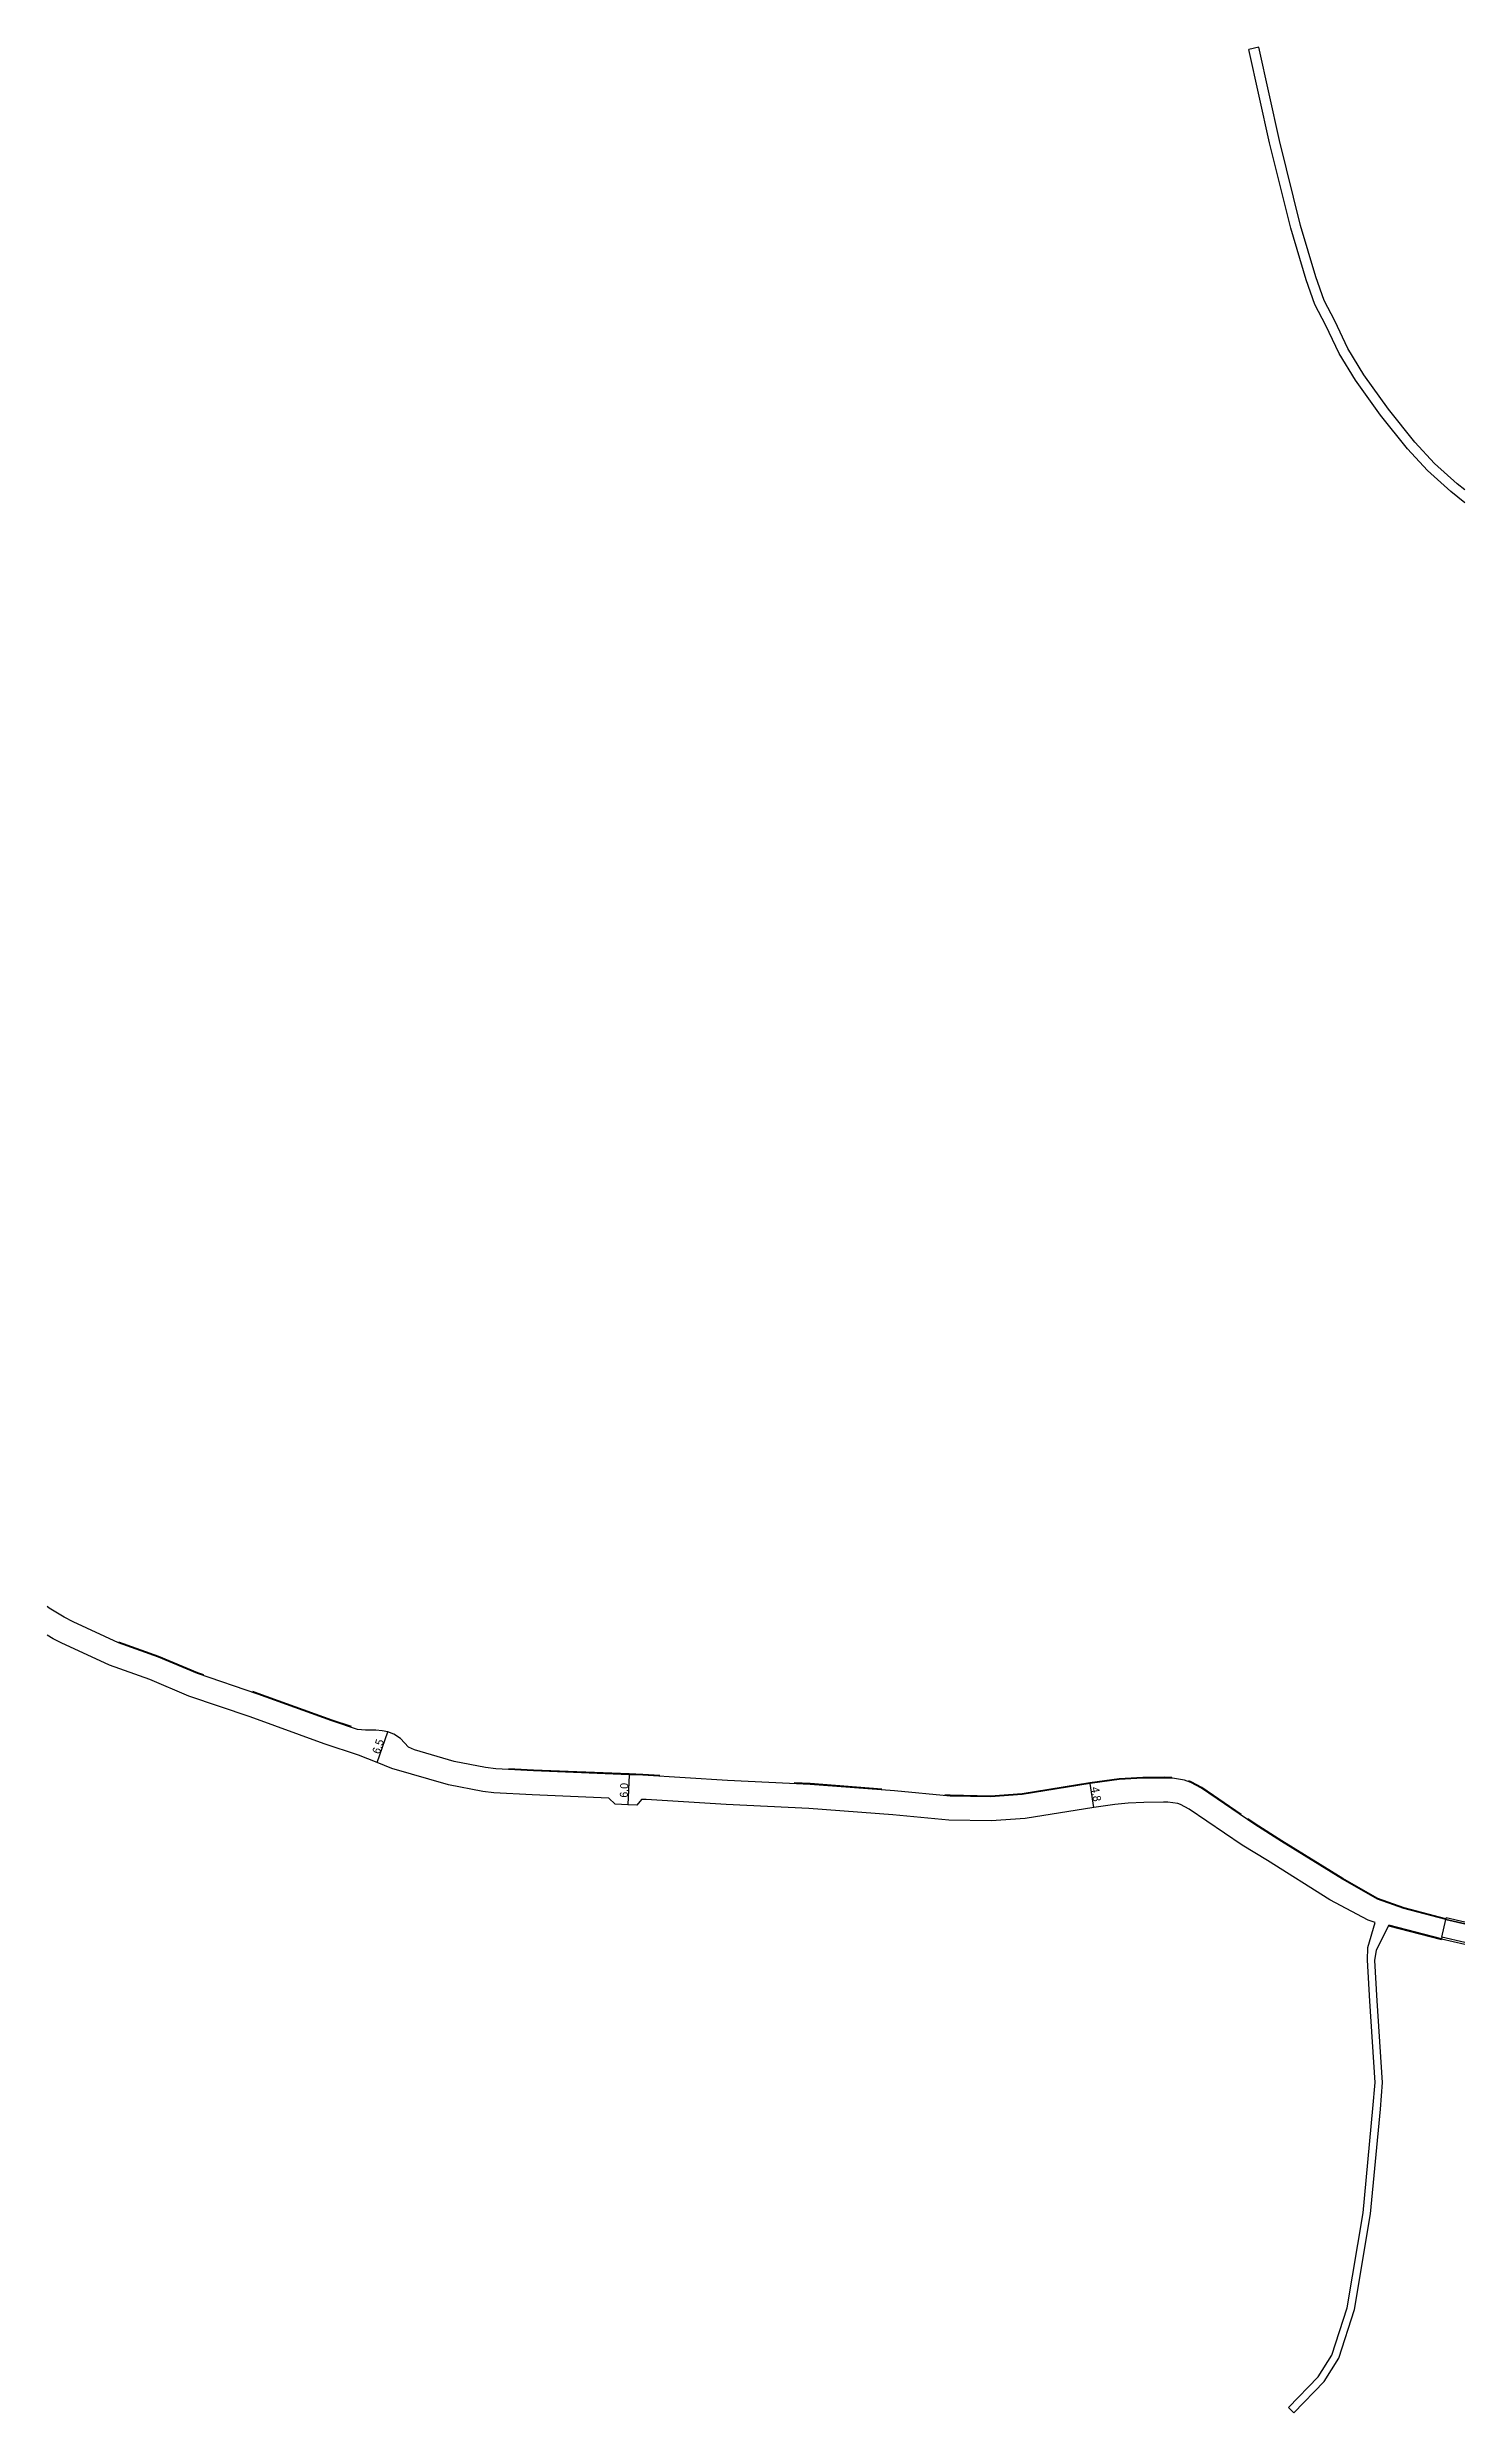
# Model space of a CAD drawing. Header units: metres. Extents: x -28800 to -28000, y -90000 to -89400.
# Drawn here: x -28282.3 to -28000, y -89923 to -89452.1 of the extents above; entities that cross this region are included whole.
import ezdxf

# ---------------------------------------------------------------- set-up
doc = ezdxf.new("R2010")
doc.units = ezdxf.units.M
doc.header["$LTSCALE"] = 2.5
for name, color, linetype in [('幅員', 7, 'Continuous'), ('歩道・分離帯・安全施設', 7, 'Continuous'), ('道路', 7, 'Continuous')]:
    doc.layers.add(name, color=color, linetype=linetype)
doc.styles.get("Standard").update_dxf_attribs({"font": ''})
doc.styles.get('Standard').set_extended_font_data('@MS PGothic')

msp = doc.modelspace()

# ---------------------------------------------------------------- texts
at = {"layer": '幅員'}
for s, rotation, p in [('6.5', 71.2134, (-28216.12, -89792)), ('6.0', 87.6423, (-28166.68, -89800.59)), ('4.8', 279.1222, (-28074.39, -89798.56))]:
    msp.add_text(s, height=1.6, rotation=rotation, dxfattribs=at).set_placement(p)

# ---------------------------------------------------------------- linework, layer by layer
at = {"layer": '幅員', "flags": 128}
for points in [[(-28216.56, -89793.6), (-28214.47, -89787.45)], [(-28166.39, -89796), (-28166.64, -89802)], [(-28073.86, -89802.52), (-28074.62, -89797.78)]]:
    msp.add_lwpolyline(points, dxfattribs=at)
at = {"layer": '歩道・分離帯・安全施設', "flags": 128}
for points in [[(-28251.08, -89776.14), (-28252.29, -89775.73), (-28260.05, -89772.47), (-28268.01, -89769.59)], [(-28221.71, -89786.43), (-28225.54, -89785.14), (-28240.27, -89779.83), (-28241.37, -89779.45)], [(-28160.31, -89796.17), (-28163.67, -89795.96), (-28166.38, -89795.85), (-28185.46, -89795.07), (-28190.34, -89794.81)], [(-28116.07, -89798.88), (-28130.32, -89797.77), (-28133.56, -89797.62)], [(-28058.3, -89796.57), (-28059.8, -89796.5), (-28064.1, -89796.56), (-28068.8, -89796.83), (-28074.64, -89797.63), (-28088.12, -89799.8), (-28094.44, -89800.26), (-28102.48, -89800.09), (-28103.5, -89799.99)], [(-28044.52, -89803.89), (-28052.37, -89798.55), (-28054.47, -89797.41), (-28054.91, -89797.25)], [(-28003.73, -89824.67), (-28012.07, -89822.49), (-28017.31, -89820.65), (-28024.27, -89816.66), (-28036.42, -89809.17), (-28041.72, -89805.79), (-28043.21, -89804.78)], [(-28015.18, -89826.1), (-28004.62, -89828.83)]]:
    msp.add_lwpolyline(points, dxfattribs=at)
at = {"layer": '道路', "flags": 128}
for points in [[(-28041.03, -89452.06), (-28042.98, -89452.5)], [(-28000, -89542.79), (-28002.79, -89540.48), (-28007.4, -89536.35), (-28011.42, -89532), (-28016.78, -89525.3), (-28021.73, -89518.37), (-28025.02, -89513), (-28027.64, -89507.44), (-28029.86, -89503.28), (-28031.55, -89498.35), (-28034.61, -89488.06), (-28038.85, -89471.1), (-28042.98, -89452.5)], [(-28000, -89540.19), (-28001.48, -89538.97), (-28006, -89534.93), (-28009.91, -89530.69), (-28015.18, -89524.09), (-28020.06, -89517.27), (-28023.26, -89512.04), (-28025.85, -89506.55), (-28028.02, -89502.48), (-28029.64, -89497.74), (-28032.68, -89487.54), (-28036.9, -89470.64), (-28041.03, -89452.06)], [(-28003.77, -89824.82), (-28012.11, -89822.63), (-28017.38, -89820.79), (-28024.34, -89816.79), (-28036.5, -89809.3), (-28041.8, -89805.92), (-28052.44, -89798.68), (-28054.53, -89797.55), (-28055.83, -89797.06), (-28058.16, -89796.72), (-28059.8, -89796.66), (-28064.09, -89796.71), (-28068.79, -89796.98), (-28074.62, -89797.78), (-28088.1, -89799.95), (-28094.43, -89800.41), (-28102.49, -89800.24), (-28113.54, -89799.22), (-28130.33, -89797.92), (-28146.84, -89797.14), (-28163.67, -89796.11), (-28166.39, -89796), (-28185.47, -89795.22), (-28192.93, -89794.83), (-28195.01, -89794.58), (-28201.22, -89793.35), (-28209.15, -89791.05), (-28210.32, -89790.49), (-28211.16, -89789.64), (-28211.91, -89788.81), (-28213.27, -89787.9), (-28214.47, -89787.45), (-28215.61, -89787.26), (-28216.85, -89787.14), (-28218.92, -89787.16), (-28220.52, -89786.99), (-28225.58, -89785.29), (-28240.32, -89779.97), (-28252.35, -89775.87), (-28260.1, -89772.6), (-28268.07, -89769.73), (-28277.11, -89765.58), (-28278.92, -89764.65), (-28281.92, -89762.82), (-28282.28, -89762.53)], [(-28017.85, -89825.45), (-28019.21, -89824.95), (-28026.86, -89820.88), (-28039.29, -89813.05), (-28044.34, -89810), (-28054.85, -89802.85), (-28056.57, -89801.95), (-28057.15, -89801.75), (-28059.13, -89801.49), (-28060.01, -89801.46), (-28063.92, -89801.51), (-28067.03, -89801.69), (-28069.65, -89801.95), (-28073.86, -89802.52), (-28087.54, -89804.72), (-28094.31, -89805.21), (-28102.76, -89805.03), (-28113.92, -89804.01), (-28130.62, -89802.71), (-28147.09, -89801.93), (-28163.01, -89800.96), (-28163.92, -89800.91), (-28164.87, -89802.07), (-28166.64, -89802), (-28169.2, -89801.89), (-28170.42, -89800.64), (-28185.73, -89800.01), (-28193.33, -89799.62), (-28195.53, -89799.37), (-28202.36, -89798.01), (-28213.65, -89794.75), (-28216.56, -89793.6), (-28220.32, -89792.11), (-28227.15, -89789.82), (-28241.89, -89784.5), (-28254.06, -89780.36), (-28261.86, -89777.07), (-28269.89, -89774.17), (-28279.5, -89769.76), (-28281.11, -89768.94), (-28282.28, -89768.22)], [(-28035.09, -89921.98), (-28029.15, -89915.9), (-28026.47, -89911.57), (-28023.42, -89902.15), (-28020.23, -89883.26), (-28018.3, -89862.46), (-28017.85, -89857.27), (-28018.89, -89841.12), (-28019.37, -89832.9), (-28019.27, -89830.43), (-28017.85, -89825.45)], [(-28034.02, -89923.03), (-28027.96, -89916.83), (-28025.1, -89912.2), (-28021.96, -89902.51), (-28018.74, -89883.46), (-28016.8, -89862.59), (-28016.35, -89857.28), (-28017.4, -89841.01), (-28017.87, -89832.96), (-28017.59, -89830.94), (-28015.18, -89826.1), (-28015.12, -89825.96)], [(-28000, -89829.39), (-28004.54, -89828.33), (-28004.61, -89828.67), (-28015.12, -89825.96)], [(-28000, -89825.33), (-28003.69, -89824.48), (-28003.73, -89824.67), (-28003.77, -89824.82), (-28000, -89825.69)], [(-28000, -89825.69), (-28003.77, -89824.82)], [(-28000, -89829.39), (-28004.54, -89828.33), (-28004.61, -89828.67), (-28000, -89829.75)], [(-28000, -89829.39), (-28004.54, -89828.33)], [(-28035.09, -89921.98), (-28034.02, -89923.03)]]:
    msp.add_lwpolyline(points, dxfattribs=at)
at = {"layer": '道路'}
msp.add_lwpolyline([(-28004.54, -89828.33), (-28003.77, -89824.82), (-28000, -89825.69)], dxfattribs=at)

msp.set_redraw_order([(e.dxf.handle, doc.entitydb.next_handle()) for e in msp.query("TEXT MTEXT ATTDEF DIMENSION ARC_DIMENSION")])  # texts and dimensions are drawn at this point

doc.saveas('drawing.dxf')
